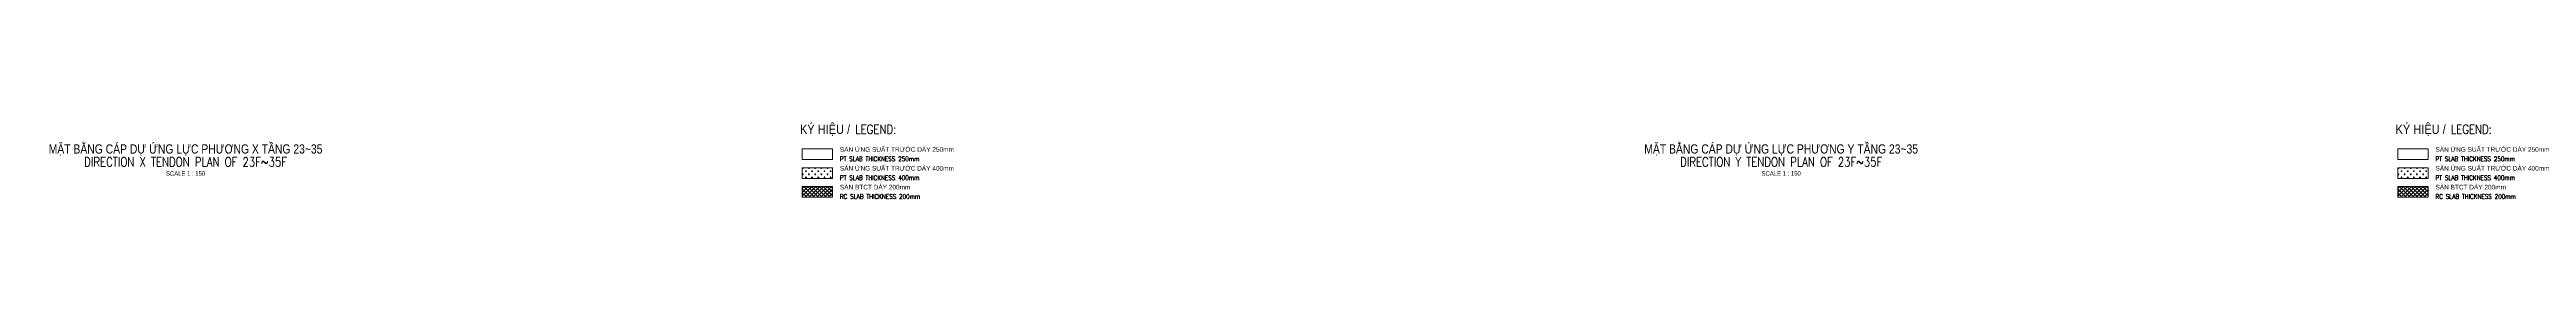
# Model space of a CAD drawing. Header units: millimetres. Extents: x -179076 to 505271, y -18667 to 80933.
# Drawn here: x 304956 to 505271, y 16507 to 22726 of the extents above; entities that cross this region are included whole.
import ezdxf
from ezdxf.enums import TextEntityAlignment as Align

# ---------------------------------------------------------------- set-up
doc = ezdxf.new("R2010")
doc.units = ezdxf.units.MM
for name, color, linetype, lineweight in [('NDC_S_ANNO', 7, 'Continuous', 20), ('NDC_S_CONTINUOUS', 3, 'Continuous', 20), ('NDC_S_ENG TEXT', 2, 'Continuous', 20), ('NDC_S_ENG TITLE', 3, 'Continuous', 20), ('NDC_S_HATCH MATERIAL', 8, 'Continuous', 13), ('NDC_S_TEXT SYMBOL', 7, 'Continuous', 20), ('NDC_S_VN TEXT', 7, 'Continuous', 20), ('NDC_S_VN TITLE', 6, 'Continuous', 35)]:
    doc.layers.add(name, color=color, linetype=linetype, lineweight=lineweight)
doc.styles.add('NDC_ANNO', font='', dxfattribs={"width": 0.8})
doc.styles.add('NDC_EN TXT', font='romans.shx', dxfattribs={"width": 0.8})
doc.styles.add('NDC_VIE TXT', font='arial.ttf', dxfattribs={"width": 0.8})
doc.styles.get('NDC_ANNO').set_extended_font_data('Dotum')

# ---------------------------------------------------------------- blocks, each defined once
blk = doc.blocks.new('Drawing name_symbol')
at = {"layer": 'NDC_S_ENG TITLE', "style": 'NDC_EN TXT', "width": 0.8}
blk.add_attdef('SECTDET1', text='', height=5, dxfattribs=at).set_placement((0, 1), align=Align.CENTER)
at = {"layer": 'NDC_S_TEXT SYMBOL', "lineweight": 25, "style": 'NDC_ANNO', "width": 0.8}
blk.add_attdef('SSCALE', text='', height=2.5, dxfattribs=at).set_placement((0, -4), align=Align.CENTER)
at = {"layer": 'NDC_S_VN TITLE', "style": 'NDC_VIE TXT', "width": 0.8}
blk.add_attdef('SECTDET2', text='', height=5, dxfattribs=at).set_placement((0, 8), align=Align.CENTER)

msp = doc.modelspace()

# ---------------------------------------------------------------- hatches: boundary and pattern name
at = {"layer": 'NDC_S_HATCH MATERIAL', "ltscale": 500}
h = msp.add_hatch(dxfattribs=at)
h.set_pattern_fill('CROSS', color=256, scale=1000, pattern_type=2)
h.set_pattern_definition([(0, (258311.36, 0), (250, 250), [125, -375]), (90, (258373.86, -62.5), (-250, 250), [125, -375])])
h.paths.add_polyline_path([(365828.7, 19030.1), (365828.7, 18166), (368287, 18166), (368287, 19030.1)])
h = msp.add_hatch(dxfattribs=at)
h.set_pattern_fill('CROSS', color=256, scale=1000, pattern_type=2)
h.set_pattern_definition([(0, (387351.86, 0), (250, 250), [125, -375]), (90, (387414.36, -62.5), (-250, 250), [125, -375])])
h.paths.add_polyline_path([(494869.2, 19030.1), (494869.2, 18166), (497327.5, 18166), (497327.5, 19030.1)])
h = msp.add_hatch(dxfattribs=at)
h.set_pattern_fill('ANSI37', color=256, scale=70)
h.set_pattern_definition([(45, (260833.3, -1212.4), (-157.1545, 157.1545), []), (135, (260833.3, -1212.4), (-157.1545, -157.1545), [])])
h.paths.add_polyline_path([(365828.7, 17504.1), (365828.7, 16640), (368287, 16640), (368287, 17504.1)])
h = msp.add_hatch(dxfattribs=at)
h.set_pattern_fill('ANSI37', color=256, scale=70)
h.set_pattern_definition([(45, (389873.8, -1212.4), (-157.1545, 157.1545), []), (135, (389873.8, -1212.4), (-157.1545, -157.1545), [])])
h.paths.add_polyline_path([(494869.2, 17504.1), (494869.2, 16640), (497327.5, 16640), (497327.5, 17504.1)])

# ---------------------------------------------------------------- linework, layer by layer
at = {"layer": 'NDC_S_CONTINUOUS'}
for points in [[(365828.7, 20556.1), (368287, 20556.1), (368287, 19692), (365828.7, 19692)], [(494869.2, 20556.1), (497327.5, 20556.1), (497327.5, 19692), (494869.2, 19692)], [(365828.7, 19030.1), (368287, 19030.1), (368287, 18166), (365828.7, 18166)], [(494869.2, 19030.1), (497327.5, 19030.1), (497327.5, 18166), (494869.2, 18166)], [(365828.7, 17504.1), (368287, 17504.1), (368287, 16640), (365828.7, 16640)], [(494869.2, 17504.1), (497327.5, 17504.1), (497327.5, 16640), (494869.2, 16640)]]:
    msp.add_lwpolyline(points, close=True, dxfattribs=at)

# ---------------------------------------------------------------- block references
at = {"layer": 'NDC_S_ANNO', "xscale": 150, "yscale": 150, "zscale": 150}
for p, values in [((315957.3, 18979), {'SECTDET1': 'DIRECTION X TENDON PLAN OF 23F~35F', 'SECTDET2': 'MẶT BẰNG CÁP DỰ ỨNG LỰC PHƯƠNG X TẦNG 23~35', 'SSCALE': 'SCALE 1 : 150'}), ((444997.8, 18979), {'SECTDET1': 'DIRECTION Y TENDON PLAN OF 23F~35F', 'SECTDET2': 'MẶT BẰNG CÁP DỰ ỨNG LỰC PHƯƠNG Y TẦNG 23~35', 'SSCALE': 'SCALE 1 : 150'})]:
    msp.add_blockref('Drawing name_symbol', p, dxfattribs=at).add_auto_attribs(values)

# ---------------------------------------------------------------- texts
at = {"layer": 'NDC_S_ENG TEXT', "attachment_point": 1, "line_spacing_factor": 0.7, "style": 'NDC_EN TXT'}
for s, insert, char_height in [('LEGEND:', (370115.6, 22523.6), 750), ('LEGEND:', (499156.1, 22523.6), 750), ('PT SLAB THICKNESS 250mm', (368872.9, 19934.3), 375), ('PT SLAB THICKNESS 400mm', (368872.9, 18408.3), 375), ('PT SLAB THICKNESS 250mm', (497913.4, 19934.3), 375), ('PT SLAB THICKNESS 400mm', (497913.4, 18408.3), 375), ('RC SLAB THICKNESS 200mm', (368872.9, 16882.3), 375), ('RC SLAB THICKNESS 200mm', (497913.4, 16882.3), 375)]:
    msp.add_mtext_dynamic_manual_height_columns(s, width=11151.525, gutter_width=10, heights=[0], dxfattribs=dict(at, insert=insert, char_height=char_height))
at = {"layer": 'NDC_S_VN TEXT', "style": 'NDC_VIE TXT', "width": 0.85}
for p in [(365643.5, 22523.6), (494684, 22523.6)]:
    msp.add_text('KÝ HIỆU /', height=750, dxfattribs=at).set_placement(p, align=Align.TOP_LEFT)
at = {"layer": 'NDC_S_VN TEXT', "char_height": 375, "attachment_point": 1, "style": 'NDC_VIE TXT'}
for s, insert in [('SÀN ỨNG SUẤT TRƯỚC DÀY 250mm', (368872.9, 20697.7)), ('SÀN ỨNG SUẤT TRƯỚC DÀY 250mm', (497913.4, 20697.7)), ('SÀN ỨNG SUẤT TRƯỚC DÀY 400mm', (368872.9, 19171.7)), ('SÀN ỨNG SUẤT TRƯỚC DÀY 400mm', (497913.4, 19171.7)), ('SÀN BTCT DÀY 200mm', (368872.9, 17645.7)), ('SÀN BTCT DÀY 200mm', (497913.4, 17645.7))]:
    msp.add_mtext_dynamic_manual_height_columns(s, width=8485.707, gutter_width=10, heights=[0], dxfattribs=dict(at, insert=insert))

doc.saveas('drawing.dxf')
